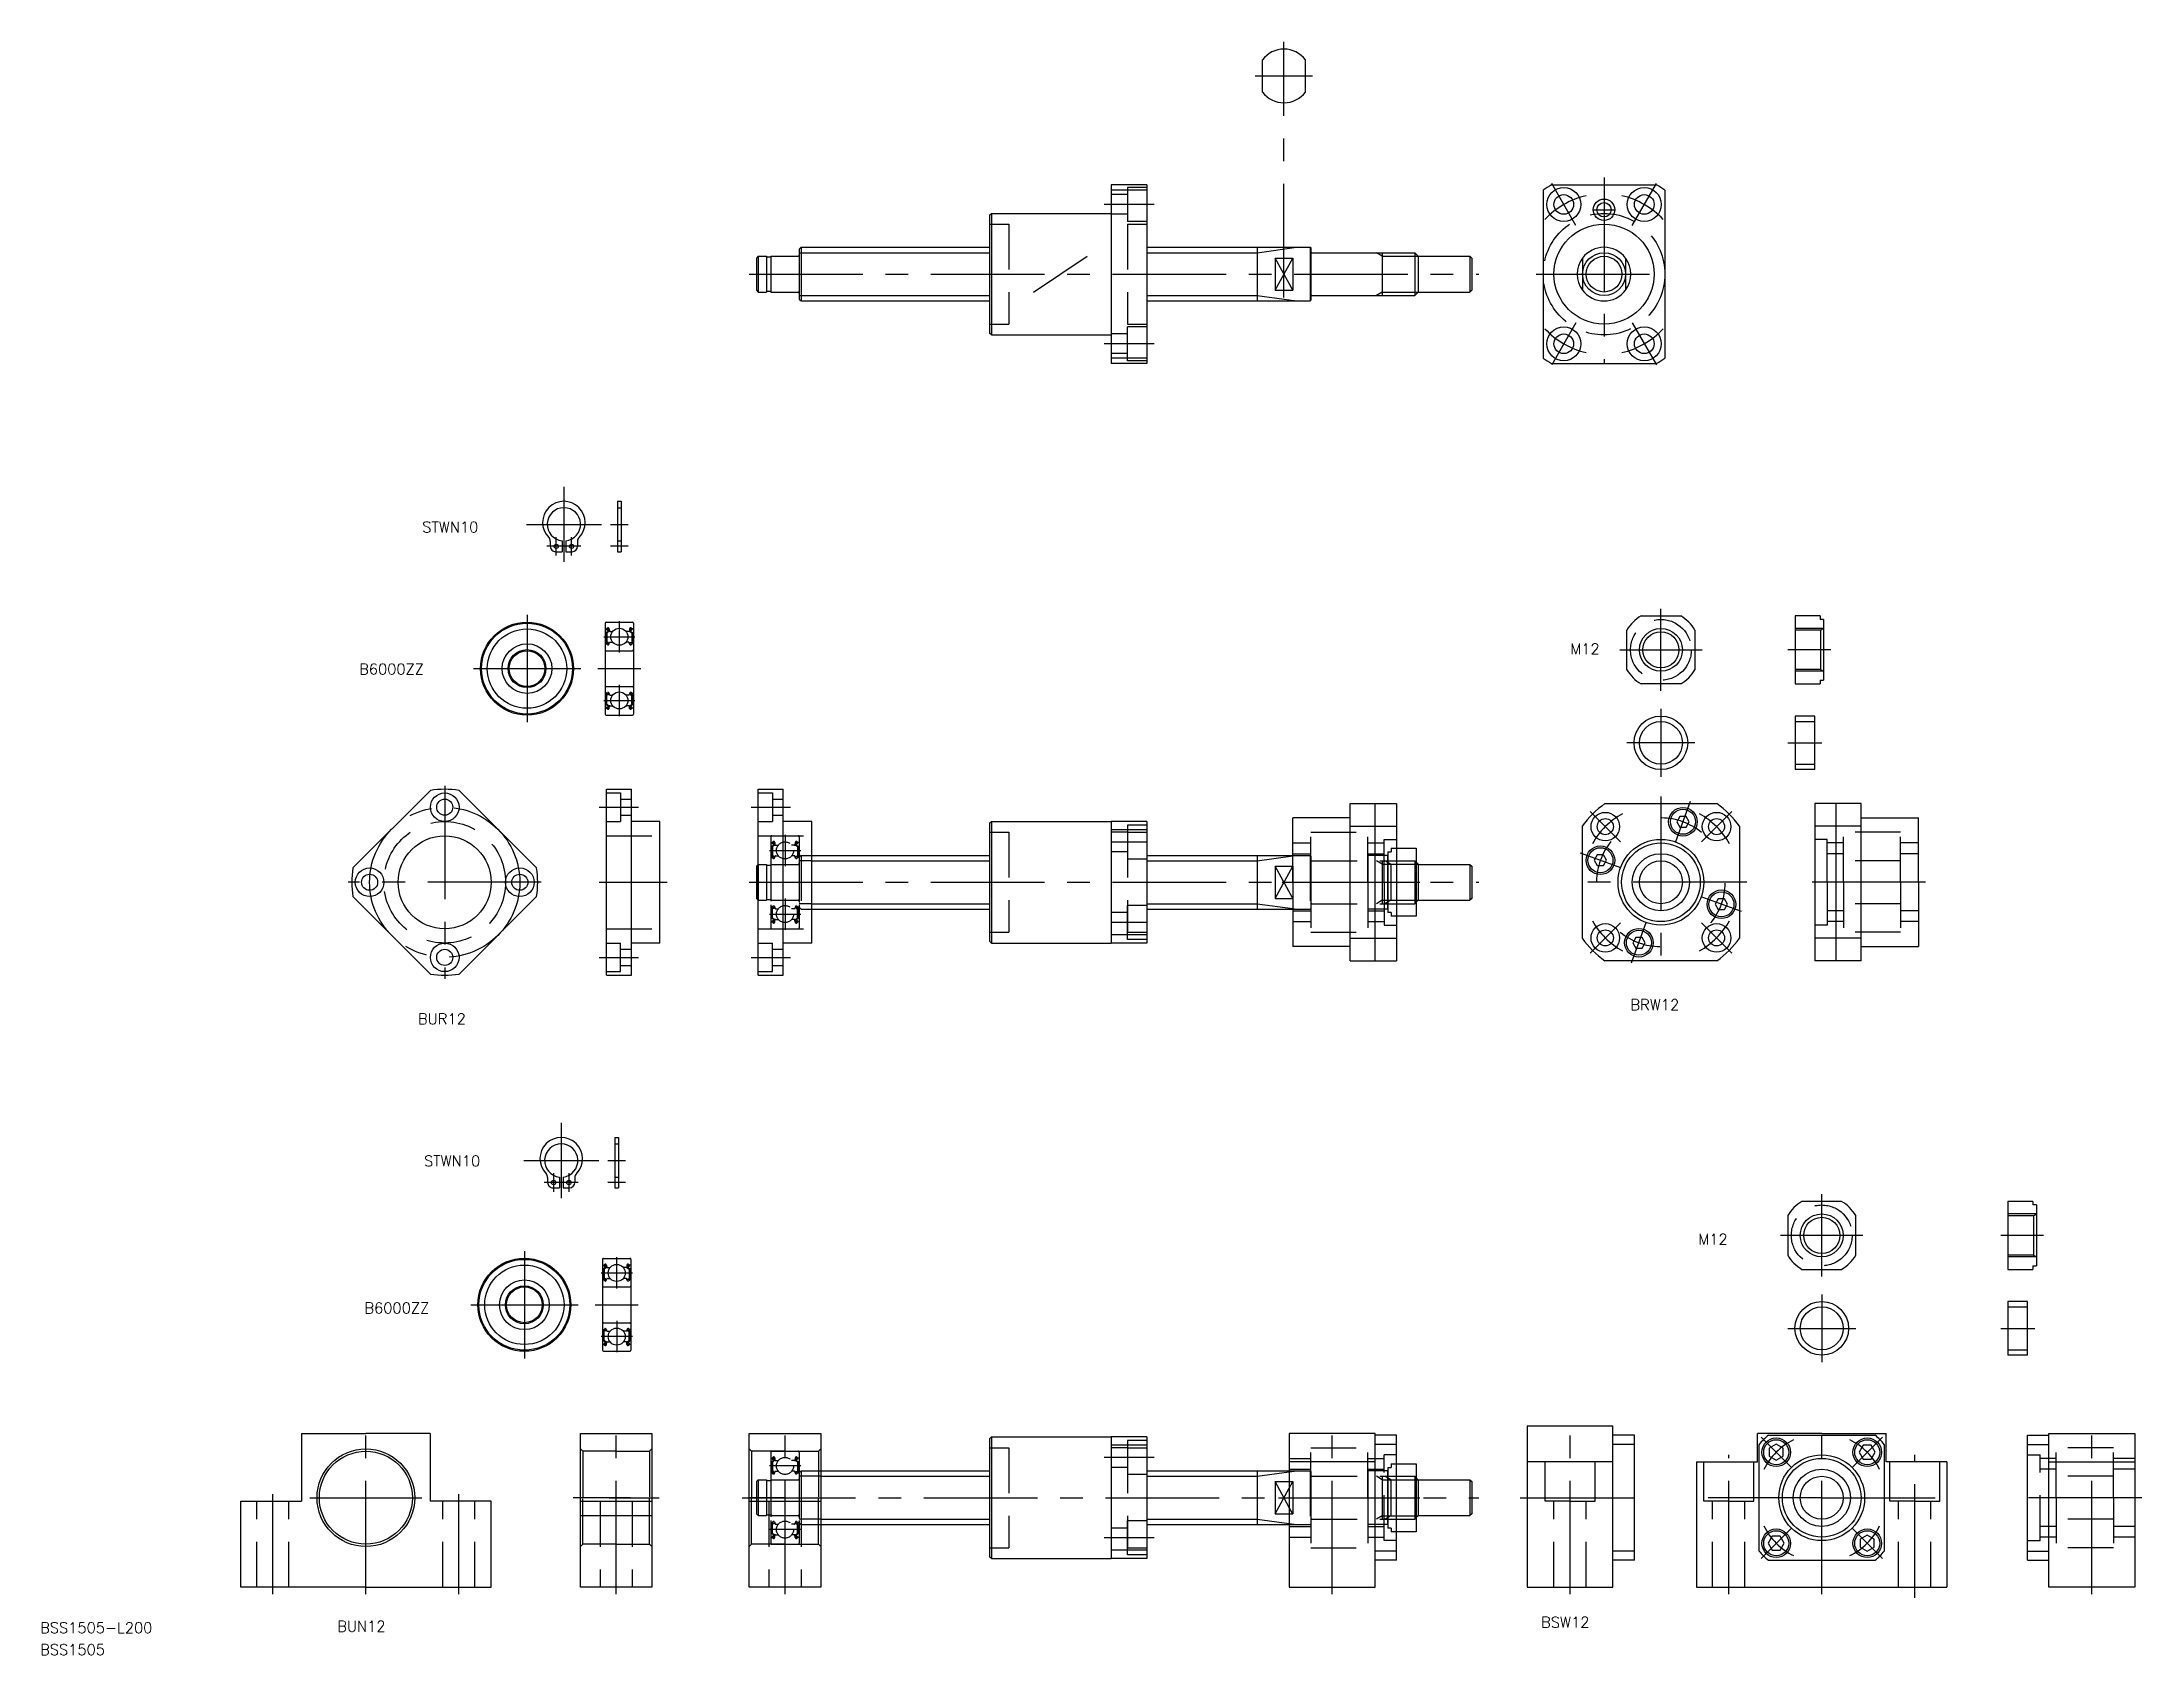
# Model space of a CAD drawing. Extents: x -91 to 497, y -44 to 407.
import ezdxf

# ---------------------------------------------------------------- set-up
doc = ezdxf.new("R2010")
doc.units = 0
doc.linetypes.add('CENTER', pattern=[50.8, 31.75, -6.35, 6.35, -6.35])
doc.linetypes.add('DASHED', pattern=[19.05, 12.7, -6.35])
doc.layers.get('0').update_dxf_attribs({"linetype": 'CONTINUOUS'})
doc.layers.add('CENTER', color=1, linetype='CENTER')
doc.styles.get("Standard").update_dxf_attribs({"font": 'txt.shx', "height": 3, "bigfont": 'bigfont.shx'})

msp = doc.modelspace()

# ---------------------------------------------------------------- texts
at = {"color": 7, "linetype": 'CONTINUOUS'}
for s, p in [('STWN10', (15.77, 269.99)), ('M12', (336.73, 235.91)), ('B6000ZZ', (-1.87, 230.26)), ('BUR12', (14.59, 132.44)), ('BRW12', (353.58, 136.4)), ('STWN10', (16.28, 92.72)), ('M12', (372.52, 70.79)), ('B6000ZZ', (-0.4, 51.57)), ('BSS1505-L200', (-91.06, -37.87)), ('BUN12', (-8.01, -37.46)), ('BSW12', (328.6, -36.32)), ('BSS1505', (-91.06, -43.99))]:
    msp.add_text(s, height=3, dxfattribs=at).set_placement(p)

# ---------------------------------------------------------------- linework, layer by layer
at = {"color": 7, "linetype": 'CONTINUOUS'}
for p, q in [((250.69, 393.16), (250.69, 402.16)), ((262.69, 393.16), (262.69, 402.16)), ((208.38, 367.23), (208.38, 317.23)), ((218.38, 367.23), (208.38, 367.23)), ((218.38, 365.72), (208.38, 365.72)), ((218.38, 367.23), (218.38, 317.23)), ((329.19, 365.72), (329.19, 318.73)), ((331.49, 367.23), (360.88, 367.23)), ((363.19, 365.72), (363.19, 318.73)), ((174.38, 358.73), (174.88, 359.23)), ((174.38, 358.73), (174.38, 325.73)), ((174.88, 359.23), (208.38, 359.23)), ((174.88, 359.23), (174.88, 325.23)), ((109.69, 347.23), (109.19, 346.73)), ((109.19, 346.73), (109.19, 337.73)), ((109.69, 347.23), (109.69, 337.23)), ((109.69, 347.23), (112.04, 347.23)), ((112.04, 347.23), (112.04, 337.23)), ((112.04, 347.03), (113.19, 347.03)), ((113.19, 347.23), (113.19, 337.23)), ((113.19, 347.23), (120.89, 347.23)), ((121.69, 349.73), (121.19, 349.23)), ((121.19, 349.23), (121.19, 335.23)), ((121.69, 349.73), (174.38, 349.73)), ((121.69, 349.73), (121.69, 334.73)), ((134.49, 348.23), (134.49, 348.23)), ((147.79, 348.23), (147.79, 348.23)), ((218.38, 349.73), (263.99, 349.73)), ((249.19, 349.73), (249.19, 334.73)), ((254.19, 346.73), (254.19, 337.73)), ((254.19, 346.73), (259.19, 346.73)), ((259.19, 346.73), (259.19, 337.73)), ((263.99, 349.73), (263.99, 334.73)), ((263.99, 349.73), (264.19, 349.53)), ((264.19, 349.53), (264.19, 334.93)), ((264.49, 348.23), (293.24, 348.23)), ((284.19, 348.23), (284.19, 336.23)), ((294.19, 347.28), (293.24, 348.23)), ((293.24, 348.23), (293.24, 336.23)), ((294.19, 347.28), (294.19, 337.17)), ((294.19, 347.23), (308.69, 347.23)), ((308.69, 347.23), (308.69, 337.23)), ((308.69, 347.23), (309.19, 346.73)), ((309.19, 346.73), (309.19, 337.73)), ((340.19, 346.73), (340.19, 337.73)), ((352.19, 346.73), (352.19, 337.73)), ((109.19, 337.73), (109.69, 337.23)), ((109.69, 337.23), (112.04, 337.23)), ((112.04, 337.43), (113.19, 337.43)), ((113.19, 337.23), (120.89, 337.23)), ((121.19, 335.23), (121.69, 334.73)), ((121.69, 334.73), (174.38, 334.73)), ((218.38, 334.73), (263.99, 334.73)), ((254.19, 337.73), (259.19, 337.73)), ((263.99, 334.73), (264.19, 334.93)), ((264.49, 336.23), (293.24, 336.23)), ((294.19, 337.17), (293.24, 336.23)), ((294.19, 337.23), (308.69, 337.23)), ((309.19, 337.73), (308.69, 337.23)), ((174.88, 325.23), (174.38, 325.73)), ((174.88, 325.23), (208.38, 325.23)), ((218.38, 318.73), (208.38, 318.73)), ((218.38, 317.23), (208.38, 317.23)), ((331.49, 317.23), (360.88, 317.23)), ((70.37, 278.7), (70.37, 264.6)), ((70.37, 278.7), (71.37, 278.7)), ((71.37, 278.7), (71.37, 264.6)), ((51.57, 267.52), (51.57, 266.1)), ((53.07, 264.6), (54.87, 264.6)), ((54.87, 267.63), (54.87, 264.6)), ((54.87, 266.87), (54.87, 266.87)), ((54.87, 266.11), (54.87, 266.11)), ((55.87, 267.63), (55.87, 264.6)), ((55.87, 264.6), (57.67, 264.6)), ((59.17, 267.52), (59.17, 266.1)), ((70.37, 264.6), (71.37, 264.6)), ((356.55, 246.64), (367.64, 246.64)), ((399.59, 246.64), (399.59, 227.64)), ((406.59, 246.64), (399.59, 246.64)), ((406.59, 246.64), (406.59, 245.64)), ((66.87, 244.6), (66.87, 219.2)), ((66.97, 243), (67.33, 243)), ((67.17, 244.9), (74.57, 244.9)), ((67.85, 242.4), (67.2, 242.02)), ((67.2, 242.02), (67.2, 239.2)), ((67.32, 242.98), (67.49, 243.19)), ((67.47, 242.57), (67.33, 242.71)), ((68.05, 242.28), (67.4, 241.91)), ((67.4, 241.91), (67.4, 239.2)), ((67.47, 242.86), (67.64, 243.06)), ((67.62, 242.72), (67.47, 242.86)), ((67.47, 242.57), (67.62, 242.72)), ((67.82, 243), (67.85, 242.4)), ((68.02, 243.02), (68.08, 242.39)), ((68.05, 242.64), (68.05, 242.28)), ((68.17, 242.3), (69.02, 242.3)), ((73.57, 242.3), (72.72, 242.3)), ((73.72, 243.02), (73.67, 242.39)), ((73.69, 242.64), (73.69, 242.28)), ((73.69, 242.28), (74.34, 241.91)), ((73.92, 243), (73.89, 242.4)), ((73.89, 242.4), (74.54, 242.02)), ((74.27, 242.86), (74.1, 243.06)), ((74.13, 242.72), (74.27, 242.86)), ((74.27, 242.57), (74.13, 242.72)), ((74.42, 242.98), (74.25, 243.19)), ((74.27, 242.57), (74.41, 242.71)), ((74.34, 241.91), (74.34, 239.2)), ((74.77, 243), (74.41, 243)), ((74.54, 242.02), (74.54, 239.2)), ((74.87, 244.6), (74.87, 219.2)), ((352.59, 231.6), (352.59, 242.69)), ((371.59, 242.69), (371.59, 231.6)), ((407.59, 245.64), (406.59, 245.64)), ((407.59, 245.64), (407.59, 228.64)), ((66.97, 238.85), (67.32, 238.85)), ((67.17, 236.9), (74.57, 236.9)), ((67.32, 238.85), (67.51, 238.62)), ((67.8, 239.2), (67.4, 239.2)), ((67.4, 239), (67.8, 239)), ((67.67, 238.55), (67.76, 238.55)), ((67.8, 239), (67.8, 239.2)), ((67.95, 238.68), (68.15, 239.23)), ((68.25, 239.3), (69.02, 239.3)), ((73.5, 239.3), (72.72, 239.3)), ((73.79, 238.68), (73.59, 239.23)), ((73.94, 239.2), (74.34, 239.2)), ((73.94, 239), (73.94, 239.2)), ((74.34, 239), (73.94, 239)), ((74.08, 238.55), (73.98, 238.55)), ((74.42, 238.85), (74.23, 238.62)), ((74.77, 238.85), (74.42, 238.85)), ((66.97, 224.95), (67.32, 224.95)), ((67.17, 226.9), (74.57, 226.9)), ((67.2, 221.77), (67.2, 224.6)), ((67.32, 224.95), (67.51, 225.18)), ((67.4, 224.8), (67.8, 224.8)), ((67.4, 221.89), (67.4, 224.6)), ((67.8, 224.6), (67.4, 224.6)), ((67.67, 225.25), (67.76, 225.25)), ((67.8, 224.8), (67.8, 224.6)), ((67.95, 225.12), (68.15, 224.56)), ((68.25, 224.5), (69.02, 224.5)), ((73.5, 224.5), (72.72, 224.5)), ((73.79, 225.12), (73.59, 224.56)), ((74.34, 224.8), (73.94, 224.8)), ((73.94, 224.8), (73.94, 224.6)), ((73.94, 224.6), (74.34, 224.6)), ((74.08, 225.25), (73.98, 225.25)), ((74.42, 224.95), (74.23, 225.18)), ((74.34, 221.89), (74.34, 224.6)), ((74.77, 224.95), (74.42, 224.95)), ((74.54, 221.77), (74.54, 224.6)), ((367.64, 227.64), (356.55, 227.64)), ((362.09, 227.64), (362.09, 227.64)), ((364.87, 227.64), (364.87, 227.64)), ((399.59, 227.64), (406.59, 227.64)), ((406.59, 228.64), (406.59, 227.64)), ((406.59, 228.64), (407.59, 228.64)), ((66.97, 220.8), (67.33, 220.8)), ((67.17, 218.9), (74.57, 218.9)), ((67.85, 221.4), (67.2, 221.77)), ((67.32, 220.81), (67.49, 220.61)), ((67.47, 221.22), (67.33, 221.08)), ((68.05, 221.51), (67.4, 221.89)), ((67.47, 221.22), (67.62, 221.08)), ((67.62, 221.08), (67.47, 220.94)), ((67.47, 220.94), (67.64, 220.74)), ((67.82, 220.8), (67.85, 221.4)), ((68.02, 220.77), (68.08, 221.41)), ((68.05, 221.15), (68.05, 221.51)), ((68.17, 221.5), (69.02, 221.5)), ((73.57, 221.5), (72.72, 221.5)), ((73.72, 220.77), (73.67, 221.41)), ((73.69, 221.51), (74.34, 221.89)), ((73.69, 221.15), (73.69, 221.51)), ((73.89, 221.4), (74.54, 221.77)), ((73.92, 220.8), (73.89, 221.4)), ((74.27, 220.94), (74.1, 220.74)), ((74.27, 221.22), (74.13, 221.08)), ((74.13, 221.08), (74.27, 220.94)), ((74.42, 220.81), (74.25, 220.61)), ((74.27, 221.22), (74.41, 221.08)), ((74.77, 220.8), (74.41, 220.8)), ((399.59, 218.64), (399.59, 203.64)), ((405.09, 218.64), (399.59, 218.64)), ((405.09, 203.64), (405.09, 218.64)), ((405.09, 203.64), (399.59, 203.64)), ((18.04, 197.83), (-3.64, 176.15)), ((26.06, 197.83), (47.74, 176.15)), ((67.24, 146.14), (67.24, 198.14)), ((67.24, 198.14), (74.24, 198.14)), ((74.24, 146.14), (74.24, 198.14)), ((109.69, 146.14), (109.69, 198.14)), ((109.69, 198.14), (116.69, 198.14)), ((116.69, 146.14), (116.69, 198.14)), ((275.19, 150.14), (275.19, 194.14)), ((275.19, 194.14), (288.19, 194.14)), ((282.19, 150.14), (282.19, 194.14)), ((288.19, 194.14), (288.19, 150.14)), ((346.44, 194.14), (377.75, 194.14)), ((405.09, 194.14), (405.09, 150.14)), ((418.09, 194.14), (405.09, 194.14)), ((411.09, 150.14), (411.09, 194.14)), ((418.09, 150.14), (418.09, 194.14)), ((82.24, 189.14), (74.24, 189.14)), ((82.24, 155.14), (82.24, 189.14)), ((124.69, 189.14), (116.69, 189.14)), ((124.69, 155.14), (124.69, 189.14)), ((174.38, 188.64), (174.88, 189.14)), ((174.38, 188.64), (174.38, 155.64)), ((174.88, 189.14), (208.38, 189.14)), ((174.88, 189.14), (174.88, 155.14)), ((208.38, 189.14), (208.38, 155.14)), ((218.38, 189.14), (208.38, 189.14)), ((218.38, 189.14), (218.38, 155.14)), ((275.19, 190.14), (259.19, 190.14)), ((259.19, 172.14), (259.19, 190.14)), ((418.09, 190.14), (434.09, 190.14)), ((434.09, 172.14), (434.09, 190.14)), ((218.38, 186.84), (208.38, 186.84)), ((275.19, 187.79), (288.19, 187.79)), ((340.09, 187.79), (340.09, 156.49)), ((384.09, 187.79), (384.09, 156.49)), ((418.09, 187.79), (405.09, 187.79)), ((109.69, 177.14), (109.19, 176.64)), ((109.19, 176.64), (109.19, 167.64)), ((109.69, 177.14), (109.69, 167.14)), ((124.69, 179.64), (174.38, 179.64)), ((134.49, 178.14), (134.49, 178.14)), ((147.79, 178.14), (147.79, 178.14)), ((218.38, 179.64), (259.19, 179.64)), ((249.19, 179.64), (249.19, 164.64)), ((254.19, 176.64), (254.19, 167.64)), ((254.19, 176.64), (259.19, 176.64)), ((259.19, 176.64), (259.19, 167.64)), ((280.19, 179.64), (280.19, 164.64)), ((285.69, 179.64), (280.19, 179.64)), ((285.69, 180.64), (285.69, 163.64)), ((285.69, 180.64), (286.69, 180.64)), ((285.69, 164.64), (285.69, 179.64)), ((286.69, 181.64), (293.69, 181.64)), ((286.69, 181.64), (286.69, 180.64)), ((293.69, 181.64), (293.69, 162.64)), ((293.69, 178.14), (293.69, 166.14)), ((294.19, 177.19), (293.69, 177.69)), ((294.19, 177.19), (294.19, 167.09)), ((294.19, 177.14), (308.69, 177.14)), ((308.69, 177.14), (308.69, 167.14)), ((308.69, 177.14), (309.19, 176.64)), ((309.19, 176.64), (309.19, 167.64)), ((259.19, 172.14), (259.19, 154.14)), ((434.09, 172.14), (434.09, 154.14)), ((-3.64, 168.13), (18.04, 146.45)), ((47.74, 168.13), (26.06, 146.45)), ((109.19, 167.64), (109.69, 167.14)), ((124.69, 164.64), (174.38, 164.64)), ((218.38, 164.64), (259.19, 164.64)), ((254.19, 167.64), (259.19, 167.64)), ((285.69, 164.64), (280.19, 164.64)), ((294.19, 167.09), (293.69, 166.59)), ((294.19, 167.14), (308.69, 167.14)), ((309.19, 167.64), (308.69, 167.14)), ((286.69, 163.64), (285.69, 163.64)), ((286.69, 163.64), (286.69, 162.64)), ((293.69, 162.64), (286.69, 162.64)), ((82.24, 155.14), (74.24, 155.14)), ((124.69, 155.14), (116.69, 155.14)), ((174.88, 155.14), (174.38, 155.64)), ((174.88, 155.14), (208.38, 155.14)), ((218.38, 157.44), (208.38, 157.44)), ((218.38, 155.14), (208.38, 155.14)), ((275.19, 154.14), (259.19, 154.14)), ((275.19, 156.49), (288.19, 156.49)), ((418.09, 156.49), (405.09, 156.49)), ((418.09, 154.14), (434.09, 154.14)), ((275.19, 150.14), (288.19, 150.14)), ((377.75, 150.14), (346.44, 150.14)), ((418.09, 150.14), (405.09, 150.14)), ((67.24, 146.14), (74.24, 146.14)), ((109.69, 146.14), (116.69, 146.14)), ((69.63, 100.77), (69.63, 86.67)), ((69.63, 100.77), (70.63, 100.77)), ((70.63, 100.77), (70.63, 86.67)), ((50.83, 89.58), (50.83, 88.17)), ((54.13, 89.69), (54.13, 86.67)), ((54.13, 88.94), (54.13, 88.94)), ((54.13, 88.18), (54.13, 88.18)), ((55.13, 89.69), (55.13, 86.67)), ((58.43, 89.58), (58.43, 88.17)), ((52.33, 86.67), (54.13, 86.67)), ((55.13, 86.67), (56.93, 86.67)), ((69.63, 86.67), (70.63, 86.67)), ((412.59, 82.88), (401.5, 82.88)), ((466.09, 82.88), (459.09, 82.88)), ((459.09, 82.88), (459.09, 63.88)), ((466.09, 82.88), (466.09, 81.88)), ((397.55, 78.93), (397.55, 67.84)), ((416.55, 67.84), (416.55, 78.93)), ((467.09, 81.88), (466.09, 81.88)), ((467.09, 81.88), (467.09, 64.88)), ((66.13, 66.66), (66.13, 41.26)), ((66.23, 65.06), (66.59, 65.06)), ((66.43, 66.96), (73.83, 66.96)), ((66.58, 65.05), (66.75, 65.25)), ((66.74, 64.64), (66.59, 64.78)), ((66.74, 64.92), (66.91, 65.12)), ((66.88, 64.78), (66.74, 64.92)), ((66.74, 64.64), (66.88, 64.78)), ((67.08, 65.07), (67.11, 64.46)), ((67.28, 65.09), (67.34, 64.46)), ((67.31, 64.71), (67.31, 64.35)), ((72.99, 65.09), (72.93, 64.46)), ((72.95, 64.71), (72.95, 64.35)), ((73.19, 65.07), (73.15, 64.46)), ((73.53, 64.92), (73.36, 65.12)), ((73.39, 64.78), (73.53, 64.92)), ((73.53, 64.64), (73.39, 64.78)), ((73.69, 65.05), (73.51, 65.25)), ((73.53, 64.64), (73.67, 64.78)), ((74.03, 65.06), (73.67, 65.06)), ((74.13, 66.66), (74.13, 41.26)), ((466.09, 64.88), (466.09, 63.88)), ((466.09, 64.88), (467.09, 64.88)), ((66.23, 60.91), (66.58, 60.91)), ((66.43, 58.96), (73.83, 58.96)), ((67.11, 64.46), (66.46, 64.09)), ((66.46, 64.09), (66.46, 61.26)), ((66.58, 60.91), (66.78, 60.69)), ((67.31, 64.35), (66.66, 63.97)), ((66.66, 63.97), (66.66, 61.26)), ((67.06, 61.26), (66.66, 61.26)), ((66.66, 61.06), (67.06, 61.06)), ((66.93, 60.61), (67.02, 60.61)), ((67.06, 61.06), (67.06, 61.26)), ((67.21, 60.75), (67.41, 61.3)), ((67.44, 64.36), (68.28, 64.36)), ((67.51, 61.36), (68.28, 61.36)), ((72.83, 64.36), (71.98, 64.36)), ((72.76, 61.36), (71.98, 61.36)), ((73.05, 60.75), (72.85, 61.3)), ((72.95, 64.35), (73.6, 63.97)), ((73.15, 64.46), (73.8, 64.09)), ((73.2, 61.06), (73.2, 61.26)), ((73.2, 61.26), (73.6, 61.26)), ((73.6, 61.06), (73.2, 61.06)), ((73.34, 60.61), (73.24, 60.61)), ((73.68, 60.91), (73.49, 60.69)), ((73.6, 63.97), (73.6, 61.26)), ((74.03, 60.91), (73.68, 60.91)), ((73.8, 64.09), (73.8, 61.26)), ((401.5, 63.88), (412.59, 63.88)), ((404.28, 63.88), (404.28, 63.88)), ((407.05, 63.88), (407.05, 63.88)), ((459.09, 63.88), (466.09, 63.88)), ((464.59, 54.88), (459.09, 54.88)), ((459.09, 54.88), (459.09, 39.88)), ((464.59, 39.88), (464.59, 54.88)), ((66.23, 47.01), (66.58, 47.01)), ((66.43, 48.96), (73.83, 48.96)), ((66.58, 47.01), (66.78, 47.24)), ((66.93, 47.31), (67.02, 47.31)), ((67.21, 47.18), (67.41, 46.63)), ((73.05, 47.18), (72.85, 46.63)), ((73.34, 47.31), (73.24, 47.31)), ((73.68, 47.01), (73.49, 47.24)), ((74.03, 47.01), (73.68, 47.01)), ((66.23, 42.86), (66.59, 42.86)), ((66.46, 43.84), (66.46, 46.66)), ((67.11, 43.46), (66.46, 43.84)), ((66.58, 42.88), (66.75, 42.67)), ((66.74, 43.29), (66.59, 43.15)), ((66.66, 46.86), (67.06, 46.86)), ((67.06, 46.66), (66.66, 46.66)), ((66.66, 43.95), (66.66, 46.66)), ((67.31, 43.58), (66.66, 43.95)), ((66.74, 43.29), (66.88, 43.15)), ((66.88, 43.15), (66.74, 43.01)), ((66.74, 43.01), (66.91, 42.8)), ((67.06, 46.86), (67.06, 46.66)), ((67.08, 42.86), (67.11, 43.46)), ((67.28, 42.84), (67.34, 43.47)), ((67.31, 43.22), (67.31, 43.58)), ((67.44, 43.56), (68.28, 43.56)), ((67.51, 46.56), (68.28, 46.56)), ((72.76, 46.56), (71.98, 46.56)), ((72.83, 43.56), (71.98, 43.56)), ((72.99, 42.84), (72.93, 43.47)), ((72.95, 43.58), (73.6, 43.95)), ((72.95, 43.22), (72.95, 43.58)), ((73.15, 43.46), (73.8, 43.84)), ((73.19, 42.86), (73.15, 43.46)), ((73.2, 46.86), (73.2, 46.66)), ((73.6, 46.86), (73.2, 46.86)), ((73.2, 46.66), (73.6, 46.66)), ((73.53, 43.01), (73.36, 42.8)), ((73.53, 43.29), (73.39, 43.15)), ((73.39, 43.15), (73.53, 43.01)), ((73.69, 42.88), (73.51, 42.67)), ((73.53, 43.29), (73.67, 43.15)), ((73.6, 43.95), (73.6, 46.66)), ((74.03, 42.86), (73.67, 42.86)), ((73.8, 43.84), (73.8, 46.66)), ((66.43, 40.96), (73.83, 40.96)), ((464.59, 39.88), (459.09, 39.88)), ((-18, 18), (-18, -1)), ((-18, 18), (0, 18)), ((18, 18), (0, 18)), ((18, 18), (18, -1)), ((60, -25), (60, 18)), ((60, 18), (80, 18)), ((80, 18), (80, -25)), ((107.19, -25), (107.19, 18)), ((107.19, 18), (127.19, 18)), ((127.19, 18), (127.19, -25)), ((282.19, 18), (258.19, 18)), ((258.19, 18), (258.19, -25)), ((282.19, -15.05), (282.19, 18)), ((324.69, 20), (324.69, -25)), ((348.69, 20), (324.69, 20)), ((348.69, 19.05), (348.69, 20)), ((348.69, -15.05), (348.69, 19.05)), ((407.05, 18), (389.05, 18)), ((389.05, 10), (389.05, 18)), ((407.05, 18), (425.05, 18)), ((425.05, 10), (425.05, 18)), ((470.59, 18), (494.59, 18)), ((470.59, -15.05), (470.59, 18)), ((494.59, 18), (494.59, -25)), ((174.38, 16.5), (174.88, 17)), ((174.38, 16.5), (174.38, -16.5)), ((174.88, 17), (208.38, 17)), ((174.88, 17), (174.88, -17)), ((208.38, 17), (208.38, -17)), ((218.38, 17), (208.38, 17)), ((218.38, 14.7), (208.38, 14.7)), ((218.38, 17), (218.38, -17)), ((288.19, 17.5), (282.19, 17.5)), ((288.19, 14.92), (282.19, 14.92)), ((288.19, -17.5), (288.19, 17.5)), ((354.69, 17.5), (348.69, 17.5)), ((354.69, 14.92), (348.69, 14.92)), ((354.69, -17.5), (354.69, 17.5)), ((389.55, -14.92), (389.55, 14.92)), ((392.12, 17.5), (421.97, 17.5)), ((394.32, 14.98), (392.37, 13.85)), ((392.37, 13.85), (392.37, 11.6)), ((396.27, 13.85), (394.32, 14.98)), ((396.27, 11.6), (396.27, 13.85)), ((418.65, 14.68), (417.53, 12.73)), ((417.53, 12.73), (418.65, 10.78)), ((420.9, 14.68), (418.65, 14.68)), ((422.03, 12.73), (420.9, 14.68)), ((420.9, 10.78), (422.03, 12.73)), ((424.55, 14.92), (424.55, -14.92)), ((464.59, -17.5), (464.59, 17.5)), ((464.59, 17.5), (470.59, 17.5)), ((464.59, 14.92), (470.59, 14.92)), ((127.19, 7.5), (174.38, 7.5)), ((134.49, 6), (134.49, 6)), ((147.79, 6), (147.79, 6)), ((218.38, 7.5), (258.19, 7.5)), ((249.19, 7.5), (249.19, -7.5)), ((282.19, 10), (258.19, 10)), ((280.19, 7.5), (280.19, -7.5)), ((285.69, 7.5), (280.19, 7.5)), ((285.69, 8.5), (285.69, -8.5)), ((285.69, 8.5), (286.69, 8.5)), ((285.69, -7.5), (285.69, 7.5)), ((286.69, 9.5), (293.69, 9.5)), ((286.69, 9.5), (286.69, 8.5)), ((293.69, 9.5), (293.69, -9.5)), ((348.69, 10), (324.69, 10)), ((372.05, 10), (372.05, -25)), ((372.05, 10), (389.05, 10)), ((392.37, 11.6), (394.32, 10.48)), ((394.32, 10.48), (396.27, 11.6)), ((418.65, 10.78), (420.9, 10.78)), ((442.05, 10), (425.05, 10)), ((442.05, 10), (442.05, -25)), ((470.59, 10), (494.59, 10)), ((254.19, 4.5), (254.19, -4.5)), ((254.19, 4.5), (258.19, 4.5)), ((294.19, 5.05), (293.69, 5.55)), ((294.19, 5.05), (294.19, -5.05)), ((294.19, 5), (308.69, 5)), ((308.69, 5), (308.69, -5)), ((308.69, 5), (309.19, 4.5)), ((309.19, 4.5), (309.19, -4.5)), ((-35, -25), (-35, -1)), ((35, -25), (35, -1)), ((60, -1), (80, -1)), ((60, -5), (80, -5)), ((107.19, -1), (127.19, -1)), ((254.19, -4.5), (258.19, -4.5)), ((294.19, -5.05), (293.69, -5.55)), ((294.19, -5), (308.69, -5)), ((309.19, -4.5), (308.69, -5)), ((127.19, -7.5), (174.38, -7.5)), ((218.38, -7.5), (258.19, -7.5)), ((285.69, -7.5), (280.19, -7.5)), ((286.69, -8.5), (285.69, -8.5)), ((286.69, -8.5), (286.69, -9.5)), ((293.69, -9.5), (286.69, -9.5)), ((393.2, -10.78), (392.07, -12.73)), ((395.45, -10.78), (393.2, -10.78)), ((396.57, -12.73), (395.45, -10.78)), ((419.78, -10.48), (417.83, -11.6)), ((417.83, -11.6), (417.83, -13.85)), ((421.72, -11.6), (419.78, -10.48)), ((421.72, -13.85), (421.72, -11.6)), ((174.88, -17), (174.38, -16.5)), ((174.88, -17), (208.38, -17)), ((218.38, -14.7), (208.38, -14.7)), ((218.38, -17), (208.38, -17)), ((288.19, -14.92), (282.19, -14.92)), ((282.19, -25), (282.19, -15.05)), ((288.19, -17.5), (282.19, -17.5)), ((354.69, -14.92), (348.69, -14.92)), ((348.69, -25), (348.69, -15.05)), ((354.69, -17.5), (348.69, -17.5)), ((392.07, -12.73), (393.2, -14.68)), ((392.12, -17.5), (421.97, -17.5)), ((393.2, -14.68), (395.45, -14.68)), ((395.45, -14.68), (396.57, -12.73)), ((417.83, -13.85), (419.78, -14.98)), ((419.78, -14.98), (421.72, -13.85)), ((464.59, -14.92), (470.59, -14.92)), ((464.59, -17.5), (470.59, -17.5)), ((470.59, -25), (470.59, -15.05)), ((0, -25), (-35, -25)), ((0, -25), (35, -25)), ((80, -25), (60, -25)), ((127.19, -25), (107.19, -25)), ((258.19, -25), (282.19, -25)), ((324.69, -25), (348.69, -25)), ((372.05, -25), (442.05, -25)), ((494.59, -25), (470.59, -25))]:
    msp.add_line(p, q, dxfattribs=at)
at = {"color": 3, "linetype": 'DASHED'}
for p, q in [((212.98, 364.46), (208.38, 364.46)), ((218.38, 366.46), (212.98, 366.46)), ((212.98, 366.46), (212.98, 356.96)), ((212.98, 358.96), (208.38, 358.96)), ((174.38, 356.23), (179.78, 356.23)), ((179.78, 356.23), (179.78, 328.23)), ((218.38, 356.96), (212.98, 356.96)), ((212.98, 356.23), (212.98, 328.23)), ((212.98, 356.23), (218.38, 356.23)), ((174.38, 328.23), (179.78, 328.23)), ((212.98, 325.49), (208.38, 325.49)), ((212.98, 328.23), (218.38, 328.23)), ((218.38, 327.49), (212.98, 327.49)), ((212.98, 317.99), (212.98, 327.49)), ((212.98, 319.99), (208.38, 319.99)), ((218.38, 317.99), (212.98, 317.99)), ((70.37, 276.9), (71.37, 276.9)), ((70.37, 267.6), (71.37, 267.6)), ((407.59, 243.14), (399.59, 243.14)), ((406.73, 242.64), (399.59, 242.64)), ((406.73, 242.64), (407.59, 243.14)), ((406.73, 242.64), (406.73, 231.64)), ((406.73, 231.64), (399.59, 231.64)), ((407.59, 231.14), (399.59, 231.14)), ((406.73, 231.64), (407.59, 231.14)), ((399.59, 217.14), (405.09, 217.14)), ((399.59, 205.14), (405.09, 205.14)), ((67.24, 197.14), (71.24, 197.14)), ((71.24, 197.14), (71.24, 189.14)), ((71.24, 195.39), (74.24, 195.39)), ((109.69, 197.14), (113.69, 197.14)), ((113.69, 197.14), (113.69, 189.14)), ((113.69, 195.39), (116.69, 195.39)), ((67.24, 189.14), (71.24, 189.14)), ((71.24, 190.89), (74.24, 190.89)), ((109.69, 189.14), (113.69, 189.14)), ((113.69, 190.89), (116.69, 190.89)), ((212.98, 188.14), (212.98, 178.64)), ((218.38, 188.14), (212.98, 188.14)), ((67.24, 185.14), (82.24, 185.14)), ((109.69, 185.14), (124.69, 185.14)), ((113.19, 184.84), (113.19, 159.44)), ((113.29, 183.24), (113.65, 183.24)), ((113.49, 185.14), (120.89, 185.14)), ((114.17, 182.64), (113.52, 182.27)), ((113.52, 182.27), (113.52, 179.44)), ((113.64, 183.23), (113.81, 183.43)), ((113.79, 182.82), (113.65, 182.96)), ((114.37, 182.53), (113.72, 182.15)), ((113.72, 182.15), (113.72, 179.44)), ((113.79, 183.1), (113.96, 183.3)), ((113.93, 182.96), (113.79, 183.1)), ((113.79, 182.82), (113.93, 182.96)), ((114.14, 183.24), (114.17, 182.64)), ((114.34, 183.27), (114.39, 182.63)), ((114.37, 182.89), (114.37, 182.53)), ((114.49, 182.54), (115.34, 182.54)), ((119.88, 182.54), (119.04, 182.54)), ((120.04, 183.27), (119.98, 182.63)), ((120.01, 182.89), (120.01, 182.53)), ((120.01, 182.53), (120.66, 182.15)), ((120.24, 183.24), (120.21, 182.64)), ((120.21, 182.64), (120.86, 182.27)), ((120.59, 183.1), (120.42, 183.3)), ((120.44, 182.96), (120.59, 183.1)), ((120.59, 182.82), (120.44, 182.96)), ((120.74, 183.23), (120.57, 183.43)), ((120.59, 182.82), (120.73, 182.96)), ((120.66, 182.15), (120.66, 179.44)), ((121.09, 183.24), (120.73, 183.24)), ((120.86, 182.27), (120.86, 179.44)), ((121.19, 184.84), (121.19, 159.44)), ((174.38, 186.14), (179.78, 186.14)), ((179.78, 186.14), (179.78, 158.14)), ((212.98, 186.14), (208.38, 186.14)), ((212.98, 186.14), (212.98, 158.14)), ((212.98, 186.14), (218.38, 186.14)), ((259.19, 183.14), (264.19, 183.14)), ((264.19, 186.14), (280.19, 186.14)), ((264.19, 172.14), (264.19, 186.14)), ((280.19, 172.14), (280.19, 186.14)), ((280.19, 183.14), (284.69, 183.14)), ((284.69, 172.14), (284.69, 184.14)), ((284.69, 184.14), (288.19, 184.14)), ((408.59, 184.14), (405.09, 184.14)), ((408.59, 172.14), (408.59, 184.14)), ((413.09, 183.14), (408.59, 183.14)), ((429.09, 186.14), (413.09, 186.14)), ((413.09, 172.14), (413.09, 186.14)), ((429.09, 172.14), (429.09, 186.14)), ((434.09, 183.14), (429.09, 183.14)), ((109.69, 177.14), (112.04, 177.14)), ((112.04, 177.14), (112.04, 167.14)), ((112.04, 176.94), (113.19, 176.94)), ((113.19, 177.14), (113.19, 167.14)), ((113.19, 177.14), (120.89, 177.14)), ((113.29, 179.09), (113.64, 179.09)), ((113.49, 177.14), (120.89, 177.14)), ((113.64, 179.09), (113.83, 178.86)), ((114.12, 179.44), (113.72, 179.44)), ((113.72, 179.24), (114.12, 179.24)), ((113.98, 178.79), (114.08, 178.79)), ((114.12, 179.24), (114.12, 179.44)), ((114.27, 178.92), (114.47, 179.48)), ((114.56, 179.54), (115.34, 179.54)), ((119.81, 179.54), (119.04, 179.54)), ((120.11, 178.92), (119.91, 179.48)), ((120.26, 179.44), (120.66, 179.44)), ((120.26, 179.24), (120.26, 179.44)), ((120.66, 179.24), (120.26, 179.24)), ((120.39, 178.79), (120.3, 178.79)), ((120.74, 179.09), (120.55, 178.86)), ((121.09, 179.09), (120.74, 179.09)), ((121.69, 179.64), (121.19, 179.14)), ((121.19, 179.14), (121.19, 165.14)), ((124.69, 178.14), (121.19, 178.14)), ((121.69, 179.64), (124.69, 179.64)), ((121.69, 179.64), (121.69, 164.64)), ((212.98, 180.64), (208.38, 180.64)), ((218.38, 178.64), (212.98, 178.64)), ((259.19, 180.14), (264.19, 180.14)), ((259.19, 179.64), (263.99, 179.64)), ((259.19, 179.5), (260.19, 179.64)), ((259.19, 176.64), (259.19, 167.64)), ((263.99, 179.64), (263.99, 164.64)), ((263.99, 179.64), (264.19, 179.44)), ((264.19, 179.44), (264.19, 164.84)), ((264.19, 179.44), (264.19, 164.84)), ((264.49, 178.14), (293.24, 178.14)), ((280.19, 180.14), (284.69, 180.14)), ((284.19, 177.19), (282.55, 178.14)), ((284.19, 178.14), (284.19, 166.14)), ((284.19, 177.19), (293.69, 177.19)), ((286.55, 177.19), (284.91, 178.14)), ((286.55, 177.19), (286.55, 167.09)), ((293.69, 177.69), (293.24, 178.14)), ((293.24, 178.14), (293.24, 166.14)), ((413.09, 180.14), (408.59, 180.14)), ((429.09, 178.14), (413.09, 178.14)), ((434.09, 180.14), (429.09, 180.14)), ((264.19, 172.14), (264.19, 158.14)), ((280.19, 172.14), (280.19, 158.14)), ((284.69, 172.14), (284.69, 160.14)), ((408.59, 172.14), (408.59, 160.14)), ((413.09, 172.14), (413.09, 158.14)), ((429.09, 172.14), (429.09, 158.14)), ((109.69, 167.14), (112.04, 167.14)), ((112.04, 167.34), (113.19, 167.34)), ((113.19, 167.14), (120.89, 167.14)), ((113.29, 165.19), (113.64, 165.19)), ((113.49, 167.14), (120.89, 167.14)), ((113.52, 162.02), (113.52, 164.84)), ((113.64, 165.19), (113.83, 165.42)), ((113.72, 165.04), (114.12, 165.04)), ((113.72, 162.13), (113.72, 164.84)), ((114.12, 164.84), (113.72, 164.84)), ((113.98, 165.49), (114.08, 165.49)), ((114.12, 165.04), (114.12, 164.84)), ((114.27, 165.36), (114.47, 164.81)), ((114.56, 164.74), (115.34, 164.74)), ((119.81, 164.74), (119.04, 164.74)), ((120.11, 165.36), (119.91, 164.81)), ((120.66, 165.04), (120.26, 165.04)), ((120.26, 165.04), (120.26, 164.84)), ((120.26, 164.84), (120.66, 164.84)), ((120.39, 165.49), (120.3, 165.49)), ((120.74, 165.19), (120.55, 165.42)), ((120.66, 162.13), (120.66, 164.84)), ((121.09, 165.19), (120.74, 165.19)), ((120.86, 162.02), (120.86, 164.84)), ((124.69, 166.14), (121.19, 166.14)), ((121.19, 165.14), (121.69, 164.64)), ((121.69, 164.64), (124.69, 164.64)), ((218.38, 165.64), (212.98, 165.64)), ((212.98, 156.14), (212.98, 165.64)), ((259.19, 164.78), (260.19, 164.64)), ((259.19, 164.64), (263.99, 164.64)), ((263.99, 164.64), (264.19, 164.84)), ((264.49, 166.14), (293.24, 166.14)), ((284.19, 167.09), (282.55, 166.14)), ((284.19, 167.09), (293.69, 167.09)), ((286.55, 167.09), (284.91, 166.14)), ((293.69, 166.59), (293.24, 166.14)), ((429.09, 166.14), (413.09, 166.14)), ((67.24, 159.14), (82.24, 159.14)), ((109.69, 159.14), (124.69, 159.14)), ((113.29, 161.04), (113.65, 161.04)), ((113.49, 159.14), (120.89, 159.14)), ((114.17, 161.64), (113.52, 162.02)), ((113.64, 161.06), (113.81, 160.85)), ((113.79, 161.47), (113.65, 161.32)), ((114.37, 161.76), (113.72, 162.13)), ((113.79, 161.47), (113.93, 161.32)), ((113.93, 161.32), (113.79, 161.18)), ((113.79, 161.18), (113.96, 160.98)), ((114.14, 161.04), (114.17, 161.64)), ((114.34, 161.02), (114.39, 161.65)), ((114.37, 161.4), (114.37, 161.76)), ((114.49, 161.74), (115.34, 161.74)), ((119.88, 161.74), (119.04, 161.74)), ((120.04, 161.02), (119.98, 161.65)), ((120.01, 161.76), (120.66, 162.13)), ((120.01, 161.4), (120.01, 161.76)), ((120.21, 161.64), (120.86, 162.02)), ((120.24, 161.04), (120.21, 161.64)), ((120.59, 161.18), (120.42, 160.98)), ((120.59, 161.47), (120.44, 161.32)), ((120.44, 161.32), (120.59, 161.18)), ((120.74, 161.06), (120.57, 160.85)), ((120.59, 161.47), (120.73, 161.32)), ((121.09, 161.04), (120.73, 161.04)), ((212.98, 163.64), (208.38, 163.64)), ((259.19, 164.14), (264.19, 164.14)), ((259.19, 161.14), (264.19, 161.14)), ((280.19, 164.14), (284.69, 164.14)), ((280.19, 161.14), (284.69, 161.14)), ((284.69, 160.14), (288.19, 160.14)), ((408.59, 160.14), (405.09, 160.14)), ((413.09, 164.14), (408.59, 164.14)), ((413.09, 161.14), (408.59, 161.14)), ((434.09, 164.14), (429.09, 164.14)), ((434.09, 161.14), (429.09, 161.14)), ((67.24, 155.14), (71.24, 155.14)), ((71.24, 147.14), (71.24, 155.14)), ((71.24, 153.39), (74.24, 153.39)), ((74.24, 147.14), (74.24, 155.14)), ((109.69, 155.14), (113.69, 155.14)), ((113.69, 147.14), (113.69, 155.14)), ((113.69, 153.39), (116.69, 153.39)), ((116.69, 147.14), (116.69, 155.14)), ((174.38, 158.14), (179.78, 158.14)), ((212.98, 158.14), (218.38, 158.14)), ((212.98, 158.14), (218.38, 158.14)), ((218.38, 156.14), (212.98, 156.14)), ((264.19, 158.14), (280.19, 158.14)), ((429.09, 158.14), (413.09, 158.14)), ((67.24, 147.14), (71.24, 147.14)), ((71.24, 148.89), (74.24, 148.89)), ((109.69, 147.14), (113.69, 147.14)), ((113.69, 148.89), (116.69, 148.89)), ((69.63, 98.97), (70.63, 98.97)), ((69.63, 89.67), (70.63, 89.67)), ((467.09, 79.38), (459.09, 79.38)), ((466.23, 78.88), (459.09, 78.88)), ((466.23, 78.88), (467.09, 79.38)), ((466.23, 78.88), (466.23, 67.88)), ((466.23, 67.88), (459.09, 67.88)), ((467.09, 67.38), (459.09, 67.38)), ((466.23, 67.88), (467.09, 67.38)), ((459.09, 53.38), (464.59, 53.38)), ((459.09, 41.38), (464.59, 41.38)), ((60, 13.65), (60.65, 13)), ((60.65, 13), (60.65, 0)), ((70, 13), (60.65, 13)), ((70, 13), (79.35, 13)), ((80, 13.65), (79.35, 13)), ((79.35, 13), (79.35, 0)), ((107.19, 13.65), (107.84, 13)), ((107.84, 13), (107.84, 0)), ((117.19, 13), (107.84, 13)), ((113.19, 12.7), (113.19, -12.7)), ((113.49, 13), (120.89, 13)), ((117.19, 13), (126.54, 13)), ((121.19, 12.7), (121.19, -12.7)), ((127.19, 13.65), (126.54, 13)), ((126.54, 13), (126.54, 0)), ((174.38, 14), (179.78, 14)), ((179.78, 14), (179.78, -14)), ((212.98, 14), (208.38, 14)), ((212.98, 16), (212.98, 6.5)), ((218.38, 16), (212.98, 16)), ((212.98, 14), (212.98, -14)), ((212.98, 14), (218.38, 14)), ((264.19, 0), (264.19, 14)), ((264.19, 14), (280.19, 14)), ((280.19, 0), (280.19, 14)), ((284.69, -12), (284.69, 12)), ((288.19, 12), (284.69, 12)), ((464.59, 12), (468.09, 12)), ((468.09, -12), (468.09, 12)), ((472.59, 0), (472.59, 14)), ((488.59, 14), (472.59, 14)), ((488.59, 0), (488.59, 14)), ((113.29, 11.1), (113.65, 11.1)), ((113.29, 6.95), (113.64, 6.95)), ((114.17, 10.5), (113.52, 10.12)), ((113.52, 10.12), (113.52, 7.3)), ((113.64, 11.09), (113.81, 11.29)), ((113.64, 6.95), (113.83, 6.72)), ((113.79, 10.67), (113.65, 10.82)), ((114.37, 10.38), (113.72, 10.01)), ((113.72, 10.01), (113.72, 7.3)), ((114.12, 7.3), (113.72, 7.3)), ((113.72, 7.1), (114.12, 7.1)), ((113.79, 10.96), (113.96, 11.16)), ((113.93, 10.82), (113.79, 10.96)), ((113.79, 10.67), (113.93, 10.82)), ((113.98, 6.65), (114.08, 6.65)), ((114.12, 7.1), (114.12, 7.3)), ((114.14, 11.1), (114.17, 10.5)), ((114.27, 6.78), (114.47, 7.33)), ((114.34, 11.12), (114.39, 10.49)), ((114.37, 10.75), (114.37, 10.38)), ((114.49, 10.4), (115.34, 10.4)), ((114.56, 7.4), (115.34, 7.4)), ((119.88, 10.4), (119.04, 10.4)), ((119.81, 7.4), (119.04, 7.4)), ((120.11, 6.78), (119.91, 7.33)), ((120.04, 11.12), (119.98, 10.49)), ((120.01, 10.75), (120.01, 10.38)), ((120.01, 10.38), (120.66, 10.01)), ((120.24, 11.1), (120.21, 10.5)), ((120.21, 10.5), (120.86, 10.12)), ((120.26, 7.3), (120.66, 7.3)), ((120.26, 7.1), (120.26, 7.3)), ((120.66, 7.1), (120.26, 7.1)), ((120.39, 6.65), (120.3, 6.65)), ((120.59, 10.96), (120.42, 11.16)), ((120.44, 10.82), (120.59, 10.96)), ((120.59, 10.67), (120.44, 10.82)), ((120.74, 6.95), (120.55, 6.72)), ((120.74, 11.09), (120.57, 11.29)), ((120.59, 10.67), (120.73, 10.82)), ((120.66, 10.01), (120.66, 7.3)), ((121.09, 11.1), (120.73, 11.1)), ((121.09, 6.95), (120.74, 6.95)), ((120.86, 10.12), (120.86, 7.3)), ((121.69, 7.5), (121.19, 7)), ((121.19, 7), (121.19, -7)), ((127.19, 6), (121.19, 6)), ((121.69, 7.5), (121.69, -7.5)), ((121.69, 7.5), (127.19, 7.5)), ((212.98, 8.5), (208.38, 8.5)), ((218.38, 6.5), (212.98, 6.5)), ((258.19, 11), (264.19, 11)), ((258.19, 8), (264.19, 8)), ((258.19, 7.5), (263.99, 7.5)), ((258.19, 7.23), (260.19, 7.5)), ((263.99, 7.5), (263.99, -7.5)), ((263.99, 7.5), (264.19, 7.3)), ((264.19, 7.3), (264.19, -7.3)), ((264.19, 7.3), (264.19, -7.3)), ((264.49, 6), (293.24, 6)), ((280.19, 11), (284.69, 11)), ((280.19, 8), (284.69, 8)), ((284.19, 5.05), (282.55, 6)), ((284.19, 6), (284.19, -6)), ((286.55, 5.05), (284.91, 6)), ((293.69, 5.55), (293.24, 6)), ((293.24, 6), (293.24, -6)), ((293.69, 6), (293.69, -6)), ((329.69, -1), (329.69, 10)), ((343.69, -1), (343.69, 10)), ((374.05, -1), (374.05, 10)), ((388.05, -1), (388.05, 10)), ((426.05, -1), (426.05, 10)), ((440.05, -1), (440.05, 10)), ((472.59, 11), (468.09, 11)), ((472.59, 8), (468.09, 8)), ((488.59, 6), (472.59, 6)), ((494.59, 11), (488.59, 11)), ((494.59, 8), (488.59, 8)), ((60.65, -13), (60.65, 0)), ((79.35, -13), (79.35, 0)), ((107.84, -13), (107.84, 0)), ((109.69, 5), (109.19, 4.5)), ((109.19, 4.5), (109.19, -4.5)), ((109.69, 5), (109.69, -5)), ((109.69, 5), (112.04, 5)), ((112.04, 5), (112.04, -5)), ((112.04, 4.8), (113.19, 4.8)), ((113.19, 5), (113.19, -5)), ((113.19, 5), (120.89, 5)), ((113.49, 5), (120.89, 5)), ((126.54, -13), (126.54, 0)), ((258.19, 2.7), (259.19, 4.5)), ((258.19, 4.5), (259.19, 4.5)), ((259.19, 4.5), (259.19, -4.5)), ((284.19, 5.05), (293.69, 5.05)), ((286.55, 5.05), (286.55, -5.05)), ((-30.5, -25), (-30.5, -1)), ((-21.5, -25), (-21.5, -1)), ((21.5, -25), (21.5, -1)), ((30.5, -25), (30.5, -1)), ((65.5, -1), (65.5, -25)), ((74.5, -1), (74.5, -25)), ((109.19, -4.5), (109.69, -5)), ((109.69, -5), (112.04, -5)), ((112.04, -4.8), (113.19, -4.8)), ((112.69, -1), (112.69, -25)), ((113.19, -5), (120.89, -5)), ((113.49, -5), (120.89, -5)), ((121.69, -1), (121.69, -25)), ((259.19, -4.5), (258.19, -2.7)), ((258.19, -4.5), (259.19, -4.5)), ((264.19, 0), (264.19, -14)), ((280.19, 0), (280.19, -14)), ((284.19, -5.05), (282.55, -6)), ((284.19, -5.05), (293.69, -5.05)), ((286.55, -5.05), (284.91, -6)), ((293.69, -5.55), (293.24, -6)), ((336.69, -1), (329.69, -1)), ((332.19, -25), (332.19, -1)), ((336.69, -1), (343.69, -1)), ((341.19, -25), (341.19, -1)), ((381.05, -1), (374.05, -1)), ((376.55, -25), (376.55, -1)), ((381.05, -1), (388.05, -1)), ((385.55, -25), (385.55, -1)), ((433.05, -1), (426.05, -1)), ((428.55, -25), (428.55, -1)), ((433.05, -1), (440.05, -1)), ((437.55, -25), (437.55, -1)), ((472.59, 0), (472.59, -14)), ((488.59, 0), (488.59, -14)), ((113.29, -6.95), (113.64, -6.95)), ((113.29, -11.1), (113.65, -11.1)), ((113.52, -10.13), (113.52, -7.3)), ((114.17, -10.5), (113.52, -10.13)), ((113.64, -6.95), (113.83, -6.72)), ((113.64, -11.09), (113.81, -11.29)), ((113.79, -10.67), (113.65, -10.82)), ((113.72, -7.1), (114.12, -7.1)), ((113.72, -10.01), (113.72, -7.3)), ((114.12, -7.3), (113.72, -7.3)), ((114.37, -10.38), (113.72, -10.01)), ((113.79, -10.67), (113.93, -10.82)), ((113.93, -10.82), (113.79, -10.96)), ((113.79, -10.96), (113.96, -11.16)), ((113.98, -6.65), (114.08, -6.65)), ((114.12, -7.1), (114.12, -7.3)), ((114.14, -11.1), (114.17, -10.5)), ((114.27, -6.78), (114.47, -7.33)), ((114.34, -11.12), (114.39, -10.49)), ((114.37, -10.75), (114.37, -10.38)), ((114.49, -10.4), (115.34, -10.4)), ((114.56, -7.4), (115.34, -7.4)), ((119.81, -7.4), (119.04, -7.4)), ((119.88, -10.4), (119.04, -10.4)), ((120.11, -6.78), (119.91, -7.33)), ((120.04, -11.12), (119.98, -10.49)), ((120.01, -10.38), (120.66, -10.01)), ((120.01, -10.75), (120.01, -10.38)), ((120.21, -10.5), (120.86, -10.13)), ((120.24, -11.1), (120.21, -10.5)), ((120.66, -7.1), (120.26, -7.1)), ((120.26, -7.1), (120.26, -7.3)), ((120.26, -7.3), (120.66, -7.3)), ((120.39, -6.65), (120.3, -6.65)), ((120.59, -10.96), (120.42, -11.16)), ((120.59, -10.67), (120.44, -10.82)), ((120.44, -10.82), (120.59, -10.96)), ((120.74, -6.95), (120.55, -6.72)), ((120.74, -11.09), (120.57, -11.29)), ((120.59, -10.67), (120.73, -10.82)), ((120.66, -10.01), (120.66, -7.3)), ((121.09, -11.1), (120.73, -11.1)), ((121.09, -6.95), (120.74, -6.95)), ((120.86, -10.13), (120.86, -7.3)), ((127.19, -6), (121.19, -6)), ((121.19, -7), (121.69, -7.5)), ((121.69, -7.5), (127.19, -7.5)), ((212.98, -8.5), (208.38, -8.5)), ((212.98, -16), (212.98, -6.5)), ((218.38, -6.5), (212.98, -6.5)), ((258.19, -7.23), (260.19, -7.5)), ((258.19, -7.5), (263.99, -7.5)), ((258.19, -8), (264.19, -8)), ((258.19, -11), (264.19, -11)), ((263.99, -7.5), (264.19, -7.3)), ((264.49, -6), (293.24, -6)), ((280.19, -8), (284.69, -8)), ((280.19, -11), (284.69, -11)), ((472.59, -8), (468.09, -8)), ((472.59, -11), (468.09, -11)), ((488.59, -6), (472.59, -6)), ((494.59, -8), (488.59, -8)), ((494.59, -11), (488.59, -11)), ((60, -13.65), (60.65, -13)), ((70, -13), (60.65, -13)), ((70, -13), (79.35, -13)), ((80, -13.65), (79.35, -13)), ((107.19, -13.65), (107.84, -13)), ((117.19, -13), (107.84, -13)), ((113.49, -13), (120.89, -13)), ((117.19, -13), (126.54, -13)), ((127.19, -13.65), (126.54, -13)), ((174.38, -14), (179.78, -14)), ((212.98, -14), (218.38, -14)), ((212.98, -14), (218.38, -14)), ((218.38, -16), (212.98, -16)), ((264.19, -14), (280.19, -14)), ((288.19, -12), (284.69, -12)), ((464.59, -12), (468.09, -12)), ((488.59, -14), (472.59, -14))]:
    msp.add_line(p, q, dxfattribs=at)
at = {"color": 3, "linetype": 'CONTINUOUS'}
for p, q in [((121.19, 348.23), (174.38, 348.23)), ((218.38, 348.23), (249.19, 348.23)), ((249.19, 348.23), (260.19, 349.73)), ((254.19, 337.73), (259.19, 346.73)), ((259.19, 337.73), (254.19, 346.73)), ((284.19, 347.28), (282.55, 348.23)), ((284.19, 347.28), (294.19, 347.28)), ((121.19, 336.23), (174.38, 336.23)), ((218.38, 336.23), (249.19, 336.23)), ((249.19, 336.23), (260.19, 334.73)), ((284.19, 337.17), (282.55, 336.23)), ((284.19, 337.17), (294.19, 337.17)), ((124.69, 178.14), (174.38, 178.14)), ((218.38, 178.14), (249.19, 178.14)), ((249.19, 178.14), (259.19, 179.5)), ((254.19, 167.64), (259.19, 176.64)), ((259.19, 167.64), (254.19, 176.64)), ((293.69, 177.19), (294.19, 177.19)), ((124.69, 166.14), (174.38, 166.14)), ((218.38, 166.14), (249.19, 166.14)), ((249.19, 166.14), (259.19, 164.78)), ((293.69, 167.09), (294.19, 167.09)), ((127.19, 6), (174.38, 6)), ((218.38, 6), (249.19, 6)), ((249.19, 6), (258.19, 7.23)), ((258.19, -2.7), (254.19, 4.5)), ((254.19, -4.5), (258.19, 2.7)), ((293.69, 5.05), (294.19, 5.05)), ((293.69, -5.05), (294.19, -5.05)), ((127.19, -6), (174.38, -6)), ((218.38, -6), (249.19, -6)), ((249.19, -6), (258.19, -7.23))]:
    msp.add_line(p, q, dxfattribs=at)
at = {"color": 7, "linetype": 'CONTINUOUS'}
for points in [[(367.38, 190.56), (366.52, 189.06), (367.38, 187.56), (369.12, 187.56), (369.98, 189.06), (369.12, 190.56)], [(344.31, 179.8), (343.45, 178.3), (344.31, 176.8), (346.05, 176.8), (346.91, 178.3), (346.05, 179.8)], [(378.14, 167.48), (377.28, 165.98), (378.14, 164.48), (379.87, 164.48), (380.74, 165.98), (379.87, 167.48)], [(355.07, 156.73), (354.21, 155.23), (355.07, 153.73), (356.8, 153.73), (357.67, 155.23), (356.8, 156.73)]]:
    msp.add_lwpolyline(points, close=True, dxfattribs=at)
for points in [[(-35, -1), (-18, -1)], [(35, -1), (18, -1)]]:
    msp.add_lwpolyline(points, dxfattribs=at)
for centre, radius in [((334.94, 361.71), 4.75), ((334.94, 361.71), 2.75), ((357.44, 361.71), 4.75), ((357.44, 361.71), 2.75), ((346.19, 360.23), 3), ((346.19, 360.23), 2), ((346.19, 342.23), 14), ((346.19, 342.23), 6), ((346.19, 342.23), 5), ((334.94, 322.74), 4.75), ((334.94, 322.74), 2.75), ((357.44, 322.74), 4.75), ((357.44, 322.74), 2.75), ((53.22, 266.1), 0.6), ((57.52, 266.1), 0.6), ((45.06, 231.9), 13), ((45.06, 231.9), 12.7), ((45.06, 231.9), 11.1), ((70.87, 240.8), 2.38), ((362.09, 237.14), 5.05), ((45.06, 231.9), 6.95), ((45.06, 231.9), 5.3), ((45.06, 231.9), 5), ((70.87, 223), 2.38), ((362.09, 211.14), 7.5), ((362.09, 211.14), 6), ((22.05, 193.14), 4), ((22.05, 193.14), 2.25), ((346.54, 187.7), 4), ((346.54, 187.7), 2.25), ((368.25, 189.06), 4), ((368.25, 189.06), 3.5), ((377.65, 187.7), 4), ((377.65, 187.7), 2.25), ((22.05, 172.14), 13), ((345.18, 178.3), 4), ((362.09, 172.14), 12), ((362.09, 172.14), 11), ((345.18, 178.3), 3.5), ((362.09, 172.14), 8), ((362.09, 172.14), 6), ((1.05, 172.14), 4), ((1.05, 172.14), 2.25), ((43.05, 172.14), 4), ((43.05, 172.14), 2.25), ((379.01, 165.98), 4), ((379.01, 165.98), 3.5), ((346.54, 156.58), 4), ((346.54, 156.58), 2.25), ((355.94, 155.23), 4), ((355.94, 155.23), 3.5), ((377.65, 156.58), 4), ((377.65, 156.58), 2.25), ((22.05, 151.14), 4), ((22.05, 151.14), 2.25), ((52.48, 88.17), 0.6), ((56.78, 88.17), 0.6), ((407.05, 73.38), 5.05), ((44.32, 53.96), 13), ((44.32, 53.96), 12.7), ((44.32, 53.96), 11.1), ((70.13, 62.86), 2.38), ((44.32, 53.96), 6.95), ((44.32, 53.96), 5.3), ((44.32, 53.96), 5), ((407.05, 47.38), 7.5), ((407.05, 47.38), 6), ((70.13, 45.06), 2.38), ((0, 0), 13.65), ((0, 0), 13), ((394.32, 12.73), 4), ((394.32, 12.73), 3.5), ((407.05, 0), 12), ((419.78, 12.73), 4), ((419.78, 12.73), 3.5), ((407.05, 0), 11), ((407.05, 0), 8), ((407.05, 0), 6), ((394.32, -12.73), 4), ((394.32, -12.73), 3.5), ((419.78, -12.73), 4), ((419.78, -12.73), 3.5)]:
    msp.add_circle(centre, radius, dxfattribs=at)
at = {"color": 3, "linetype": 'DASHED'}
for centre, radius in [((346.19, 342.23), 17), ((362.09, 237.14), 8.5), ((22.05, 172.14), 17), ((117.19, 181.04), 2.38), ((117.19, 163.24), 2.38), ((407.05, 73.38), 8.5), ((117.19, 8.9), 2.38), ((117.19, -8.9), 2.38)]:
    msp.add_circle(centre, radius, dxfattribs=at)
at = {"color": 3, "linetype": 'CONTINUOUS'}
for centre in [(362.09, 237.14), (407.05, 73.38)]:
    msp.add_circle(centre, 6, dxfattribs=at)
at = {"color": 7, "linetype": 'CONTINUOUS'}
for centre, radius, start, end in [((256.69, 397.66), 7.5, 36.8699, 143.1301), ((256.69, 397.66), 7.5, 216.8699, 323.1301), ((346.19, 342.23), 29, 120.45031, 125.8883), ((346.19, 342.23), 29, 54.1117, 59.54969), ((120.89, 347.53), 0.3, 270, 0), ((264.49, 348.53), 0.3, 180, 270), ((346.19, 342.23), 7.5, 143.1301, 216.8699), ((346.19, 342.23), 7.5, 36.8699, 143.1301), ((346.19, 342.23), 7.5, 323.1301, 36.8699), ((120.89, 336.93), 0.3, 0, 90), ((264.49, 335.93), 0.3, 90, 180), ((346.19, 342.23), 7.5, 216.8699, 323.1301), ((346.19, 342.23), 29, 234.1117, 239.54969), ((346.19, 342.23), 29, 300.45031, 305.8883), ((55.37, 272.75), 5.95, 315.3497, 224.65029), ((55.37, 272.25), 4.65, 276.17277, 263.82723), ((50.07, 267.52), 1.5, 0, 44.6503), ((53.07, 266.1), 1.5, 179.99999, 270), ((57.67, 266.1), 1.5, 270, 0), ((60.67, 267.52), 1.5, 135.34971, 180.00001), ((362.09, 237.14), 11, 120.27264, 149.72736), ((362.09, 237.14), 11, 30.27264, 59.72736), ((67.17, 244.6), 0.3, 90, 180), ((66.97, 243.1), 0.1, 180, 270), ((67.47, 242.86), 0.2, 140.13695, 225.00202), ((67.72, 243), 0.3, 4.93539, 140.13695), ((67.72, 242.99), 0.1, 3.10166, 139.95027), ((68.17, 242.4), 0.1, 184.93539, 270), ((73.57, 242.4), 0.1, 270, 355.06461), ((74.02, 243), 0.3, 39.86305, 175.06461), ((74.02, 242.99), 0.1, 40.04973, 176.89834), ((74.27, 242.86), 0.2, 314.99798, 39.86305), ((74.57, 244.6), 0.3, 0, 90), ((74.77, 243.1), 0.1, 270, 0), ((66.97, 238.75), 0.1, 90, 180.81025), ((67.17, 237.2), 0.3, 180, 270), ((67.4, 239.2), 0.2, 180, 270), ((67.67, 238.75), 0.2, 219.97618, 270), ((67.76, 238.75), 0.2, 270, 339.99156), ((68.25, 239.2), 0.1, 90, 159.99156), ((73.5, 239.2), 0.1, 20.00844, 90), ((73.98, 238.75), 0.2, 200.00844, 270), ((74.08, 238.75), 0.2, 270, 320.02382), ((74.34, 239.2), 0.2, 270, 0), ((74.57, 237.2), 0.3, 270, 0), ((74.77, 238.75), 0.1, 359.18975, 90), ((362.09, 237.14), 11, 210.27264, 239.72736), ((362.09, 237.14), 11, 300.27264, 329.72736), ((67.17, 226.6), 0.3, 90, 180), ((66.97, 225.05), 0.1, 179.18975, 270), ((67.4, 224.6), 0.2, 90, 180), ((67.67, 225.05), 0.2, 90, 140.02382), ((67.76, 225.05), 0.2, 20.00844, 90), ((68.25, 224.6), 0.1, 200.00844, 270), ((73.5, 224.6), 0.1, 270, 339.99156), ((73.98, 225.05), 0.2, 90, 159.99156), ((74.08, 225.05), 0.2, 39.97618, 90), ((74.34, 224.6), 0.2, 0, 90), ((74.57, 226.6), 0.3, 0, 90), ((74.77, 225.05), 0.1, 270, 0.81025), ((66.97, 220.7), 0.1, 90, 180), ((67.17, 219.2), 0.3, 180, 270), ((67.47, 220.94), 0.2, 134.99798, 219.86305), ((67.72, 220.8), 0.3, 219.86305, 355.06461), ((67.72, 220.8), 0.1, 220.04973, 356.89834), ((68.17, 221.4), 0.1, 90, 175.06461), ((73.57, 221.4), 0.1, 4.93539, 90), ((74.02, 220.8), 0.3, 184.93539, 320.13695), ((74.02, 220.8), 0.1, 183.10166, 319.95027), ((74.27, 220.94), 0.2, 320.13695, 45.00202), ((74.57, 219.2), 0.3, 270, 0), ((74.77, 220.7), 0.1, 0, 90), ((22.05, 172.14), 26, 81.12893, 98.87107), ((362.09, 172.14), 27, 125.43094, 144.56906), ((362.09, 172.14), 27, 35.43094, 54.56906), ((22.05, 172.14), 26, 171.12893, 188.87107), ((22.05, 172.14), 26, 351.12893, 8.87107), ((362.09, 172.14), 27, 215.43094, 234.56906), ((362.09, 172.14), 27, 305.43094, 324.56906), ((22.05, 172.14), 26, 261.12893, 278.87107), ((54.63, 94.82), 5.95, 315.3497, 224.65029), ((54.63, 94.32), 4.65, 276.17277, 263.82723), ((49.33, 89.58), 1.5, 0, 44.6503), ((52.33, 88.17), 1.5, 179.99999, 270), ((56.93, 88.17), 1.5, 270, 0), ((59.93, 89.58), 1.5, 135.34971, 180.00001), ((407.05, 73.38), 11, 120.27264, 149.72736), ((407.05, 73.38), 11, 30.27264, 59.72736), ((66.43, 66.66), 0.3, 90, 180), ((66.23, 65.16), 0.1, 180, 270), ((66.74, 64.92), 0.2, 140.13695, 225.00202), ((66.98, 65.06), 0.3, 4.93539, 140.13695), ((66.98, 65.06), 0.1, 3.10166, 139.95027), ((73.28, 65.06), 0.3, 39.86305, 175.06461), ((73.29, 65.06), 0.1, 40.04973, 176.89834), ((73.53, 64.92), 0.2, 314.99798, 39.86305), ((73.83, 66.66), 0.3, 0, 90), ((74.03, 65.16), 0.1, 270, 0), ((407.05, 73.38), 11, 210.27264, 239.72736), ((407.05, 73.38), 11, 300.27264, 329.72736), ((66.23, 60.81), 0.1, 90, 180.81025), ((66.43, 59.26), 0.3, 180, 270), ((66.66, 61.26), 0.2, 180, 270), ((66.93, 60.81), 0.2, 219.97618, 270), ((67.02, 60.81), 0.2, 270, 339.99156), ((67.44, 64.46), 0.1, 184.93539, 270), ((67.51, 61.26), 0.1, 90, 159.99156), ((72.76, 61.26), 0.1, 20.00844, 90), ((72.83, 64.46), 0.1, 270, 355.06461), ((73.24, 60.81), 0.2, 200.00844, 270), ((73.34, 60.81), 0.2, 270, 320.02382), ((73.6, 61.26), 0.2, 270, 0), ((73.83, 59.26), 0.3, 270, 0), ((74.03, 60.81), 0.1, 359.18975, 90), ((66.43, 48.66), 0.3, 90, 180), ((66.23, 47.11), 0.1, 179.18975, 270), ((66.93, 47.11), 0.2, 90, 140.02382), ((67.02, 47.11), 0.2, 20.00844, 90), ((73.24, 47.11), 0.2, 90, 159.99156), ((73.34, 47.11), 0.2, 39.97618, 90), ((73.83, 48.66), 0.3, 0, 90), ((74.03, 47.11), 0.1, 270, 0.81025), ((66.23, 42.76), 0.1, 90, 180), ((66.43, 41.26), 0.3, 180, 270), ((66.66, 46.66), 0.2, 90, 180), ((66.74, 43.01), 0.2, 134.99798, 219.86305), ((66.98, 42.87), 0.3, 219.86305, 355.06461), ((66.98, 42.87), 0.1, 220.04973, 356.89834), ((67.44, 43.46), 0.1, 90, 175.06461), ((67.51, 46.66), 0.1, 200.00844, 270), ((72.76, 46.66), 0.1, 270, 339.99156), ((72.83, 43.46), 0.1, 4.93539, 90), ((73.28, 42.87), 0.3, 184.93539, 320.13695), ((73.29, 42.87), 0.1, 183.10166, 319.95027), ((73.6, 46.66), 0.2, 0, 90), ((73.53, 43.01), 0.2, 320.13695, 45.00202), ((73.83, 41.26), 0.3, 270, 0), ((74.03, 42.76), 0.1, 0, 90), ((407.05, 0), 23, 130.45908, 139.54092), ((407.05, 0), 23, 40.45908, 49.54092), ((407.05, 0), 23, 220.45908, 229.54092), ((407.05, 0), 23, 310.45908, 319.54092)]:
    msp.add_arc(centre, radius, start, end, dxfattribs=at)
at = {"color": 3, "linetype": 'DASHED'}
for centre, radius, start, end in [((113.49, 184.84), 0.3, 90, 180), ((113.29, 183.34), 0.1, 180, 270), ((113.79, 183.1), 0.2, 140.13695, 225.00202), ((114.04, 183.24), 0.3, 4.93539, 140.13695), ((114.04, 183.24), 0.1, 3.10166, 139.95027), ((114.49, 182.64), 0.1, 184.93539, 270), ((119.88, 182.64), 0.1, 270, 355.06461), ((120.34, 183.24), 0.3, 39.86305, 175.06461), ((120.34, 183.24), 0.1, 40.04973, 176.89834), ((120.59, 183.1), 0.2, 314.99798, 39.86305), ((120.89, 184.84), 0.3, 0, 90), ((121.09, 183.34), 0.1, 270, 0), ((113.29, 178.99), 0.1, 90, 180.81025), ((113.49, 177.44), 0.3, 180, 270), ((113.72, 179.44), 0.2, 180, 270), ((113.98, 178.99), 0.2, 219.97618, 270), ((114.08, 178.99), 0.2, 270, 339.99156), ((114.56, 179.44), 0.1, 90, 159.99156), ((119.81, 179.44), 0.1, 20.00844, 90), ((120.3, 178.99), 0.2, 200.00844, 270), ((120.39, 178.99), 0.2, 270, 320.02382), ((120.66, 179.44), 0.2, 270, 0), ((120.89, 177.44), 0.3, 270, 0), ((120.89, 177.44), 0.3, 270, 0), ((121.09, 178.99), 0.1, 359.18975, 90), ((264.49, 178.44), 0.3, 180, 270), ((113.49, 166.84), 0.3, 90, 180), ((113.29, 165.29), 0.1, 179.18975, 270), ((113.72, 164.84), 0.2, 90, 180), ((113.98, 165.29), 0.2, 90, 140.02382), ((114.08, 165.29), 0.2, 20.00844, 90), ((114.56, 164.84), 0.1, 200.00844, 270), ((119.81, 164.84), 0.1, 270, 339.99156), ((120.3, 165.29), 0.2, 90, 159.99156), ((120.39, 165.29), 0.2, 39.97618, 90), ((120.66, 164.84), 0.2, 0, 90), ((120.89, 166.84), 0.3, 0, 90), ((120.89, 166.84), 0.3, 0, 90), ((121.09, 165.29), 0.1, 270, 0.81025), ((264.49, 165.84), 0.3, 90, 180), ((113.29, 160.94), 0.1, 90, 180), ((113.49, 159.44), 0.3, 180, 270), ((113.79, 161.18), 0.2, 134.99798, 219.86305), ((114.04, 161.04), 0.3, 219.86305, 355.06461), ((114.04, 161.05), 0.1, 220.04973, 356.89834), ((114.49, 161.64), 0.1, 90, 175.06461), ((119.88, 161.64), 0.1, 4.93539, 90), ((120.34, 161.04), 0.3, 184.93539, 320.13695), ((120.34, 161.05), 0.1, 183.10166, 319.95027), ((120.59, 161.18), 0.2, 320.13695, 45.00202), ((120.89, 159.44), 0.3, 270, 0), ((121.09, 160.94), 0.1, 0, 90), ((113.49, 12.7), 0.3, 90, 180), ((120.89, 12.7), 0.3, 0, 90), ((113.29, 11.2), 0.1, 180, 270), ((113.29, 6.85), 0.1, 90, 180.81025), ((113.72, 7.3), 0.2, 180, 270), ((113.79, 10.96), 0.2, 140.13695, 225.00202), ((114.04, 11.1), 0.3, 4.93539, 140.13695), ((113.98, 6.85), 0.2, 219.97618, 270), ((114.04, 11.1), 0.1, 3.10166, 139.95027), ((114.08, 6.85), 0.2, 270, 339.99156), ((114.49, 10.5), 0.1, 184.93539, 270), ((114.56, 7.3), 0.1, 90, 159.99156), ((119.81, 7.3), 0.1, 20.00844, 90), ((119.88, 10.5), 0.1, 270, 355.06461), ((120.34, 11.1), 0.3, 39.86305, 175.06461), ((120.3, 6.85), 0.2, 200.00844, 270), ((120.34, 11.1), 0.1, 40.04973, 176.89834), ((120.39, 6.85), 0.2, 270, 320.02382), ((120.66, 7.3), 0.2, 270, 0), ((120.59, 10.96), 0.2, 314.99798, 39.86305), ((121.09, 11.2), 0.1, 270, 0), ((121.09, 6.85), 0.1, 359.18975, 90), ((264.49, 6.3), 0.3, 180, 270), ((113.49, 5.3), 0.3, 180, 270), ((120.89, 5.3), 0.3, 270, 0), ((120.89, 5.3), 0.3, 270, 0), ((113.49, -5.3), 0.3, 90, 180), ((120.89, -5.3), 0.3, 0, 90), ((120.89, -5.3), 0.3, 0, 90), ((113.29, -6.85), 0.1, 179.18975, 270), ((113.29, -11.2), 0.1, 90, 180), ((113.72, -7.3), 0.2, 90, 180), ((113.79, -10.96), 0.2, 134.99798, 219.86305), ((114.04, -11.1), 0.3, 219.86305, 355.06461), ((113.98, -6.85), 0.2, 90, 140.02382), ((114.04, -11.1), 0.1, 220.04973, 356.89834), ((114.08, -6.85), 0.2, 20.00844, 90), ((114.49, -10.5), 0.1, 90, 175.06461), ((114.56, -7.3), 0.1, 200.00844, 270), ((119.81, -7.3), 0.1, 270, 339.99156), ((119.88, -10.5), 0.1, 4.93539, 90), ((120.34, -11.1), 0.3, 184.93539, 320.13695), ((120.3, -6.85), 0.2, 90, 159.99156), ((120.34, -11.1), 0.1, 183.10166, 319.95027), ((120.39, -6.85), 0.2, 39.97618, 90), ((120.66, -7.3), 0.2, 0, 90), ((120.59, -10.96), 0.2, 320.13695, 45.00202), ((121.09, -6.85), 0.1, 270, 0.81025), ((121.09, -11.2), 0.1, 0, 90), ((264.49, -6.3), 0.3, 90, 180), ((113.49, -12.7), 0.3, 180, 270), ((120.89, -12.7), 0.3, 270, 0)]:
    msp.add_arc(centre, radius, start, end, dxfattribs=at)
at = {"layer": 'CENTER', "color": 1, "linetype": 'CENTER'}
for p, q in [((256.69, 335.73), (256.69, 407.16)), ((248.69, 397.66), (264.69, 397.66)), ((338.31, 355.87), (331.56, 367.56)), ((346.19, 369.23), (346.19, 317.23)), ((354.06, 355.87), (360.81, 367.56)), ((220.38, 361.71), (206.38, 361.71)), ((343.19, 360.23), (349.19, 360.23)), ((186.69, 337.23), (201.69, 347.23)), ((107.19, 342.23), (311.19, 342.23)), ((327.19, 342.23), (365.19, 342.23)), ((338.31, 328.59), (331.56, 316.9)), ((354.06, 328.59), (360.81, 316.9)), ((220.38, 322.74), (206.38, 322.74)), ((55.37, 282.75), (55.37, 261.75)), ((44.87, 272.25), (65.87, 272.25)), ((68.37, 272.25), (73.37, 272.25)), ((60.12, 266.1), (50.62, 266.1)), ((53.22, 263.5), (53.22, 268.7)), ((57.52, 263.5), (57.52, 268.7)), ((73.37, 266.1), (68.37, 266.1)), ((45.06, 246.9), (45.06, 216.9)), ((362.09, 225.64), (362.09, 248.64)), ((66.49, 240.8), (75.25, 240.8)), ((70.87, 245.18), (70.87, 236.42)), ((350.59, 237.14), (373.59, 237.14)), ((409.59, 237.14), (397.59, 237.14)), ((30.06, 231.9), (60.06, 231.9)), ((64.87, 231.9), (76.87, 231.9)), ((70.87, 227.38), (70.87, 218.62)), ((66.49, 223), (75.25, 223)), ((362.09, 220.64), (362.09, 201.64)), ((371.59, 211.14), (352.59, 211.14)), ((397.59, 211.14), (407.09, 211.14)), ((22.05, 199.14), (22.05, 145.14)), ((362.09, 196.14), (362.09, 148.14)), ((370.3, 194.69), (366.2, 183.42)), ((65.24, 193.14), (76.24, 193.14)), ((107.69, 193.14), (118.69, 193.14)), ((342.3, 191.94), (350.78, 183.45)), ((381.89, 191.94), (373.41, 183.45)), ((117.19, 185.42), (117.19, 176.66)), ((218.38, 183.39), (208.38, 183.39)), ((112.81, 181.04), (121.57, 181.04)), ((339.54, 180.35), (350.82, 176.25)), ((49.05, 172.14), (-4.95, 172.14)), ((65.24, 172.14), (84.24, 172.14)), ((107.19, 172.14), (311.19, 172.14)), ((109.19, 172.14), (127.19, 172.14)), ((112.19, 172.14), (122.19, 172.14)), ((256.19, 172.14), (291.9, 172.14)), ((278.94, 172.14), (286.94, 172.14)), ((284.69, 172.14), (294.69, 172.14)), ((386.09, 172.14), (338.09, 172.14)), ((436.09, 172.14), (403.09, 172.14)), ((117.19, 167.62), (117.19, 158.86)), ((384.65, 163.93), (373.37, 168.04)), ((112.81, 163.24), (121.57, 163.24)), ((218.38, 160.89), (208.38, 160.89)), ((342.3, 152.34), (350.78, 160.83)), ((353.89, 149.59), (357.99, 160.86)), ((381.89, 152.34), (373.41, 160.83)), ((65.24, 151.14), (76.24, 151.14)), ((107.69, 151.14), (118.69, 151.14)), ((54.63, 104.82), (54.63, 83.82)), ((44.13, 94.32), (65.13, 94.32)), ((67.63, 94.32), (72.63, 94.32)), ((59.38, 88.17), (49.88, 88.17)), ((52.48, 90.77), (52.48, 85.57)), ((56.78, 90.77), (56.78, 85.57)), ((72.63, 88.17), (67.63, 88.17)), ((407.05, 61.88), (407.05, 84.88)), ((418.55, 73.38), (395.55, 73.38)), ((469.09, 73.38), (457.09, 73.38)), ((44.32, 68.96), (44.32, 38.96)), ((70.13, 58.48), (70.13, 67.25)), ((65.75, 62.86), (74.51, 62.86)), ((29.32, 53.96), (59.32, 53.96)), ((64.13, 53.96), (76.13, 53.96)), ((407.05, 56.88), (407.05, 37.88)), ((70.13, 49.45), (70.13, 40.68)), ((397.55, 47.38), (416.55, 47.38)), ((457.09, 47.38), (466.59, 47.38)), ((74.51, 45.06), (65.75, 45.06)), ((0, -27), (0, 20)), ((70, -27), (70, 20)), ((117.19, -27), (117.19, 20)), ((270.19, -27), (270.19, 20)), ((336.69, -27), (336.69, 22)), ((407.05, -27), (407.05, 20)), ((482.59, -27), (482.59, 20)), ((381.05, -27), (381.05, 12)), ((390.08, 16.97), (398.56, 8.49)), ((424.02, 16.97), (415.53, 8.49)), ((433.05, -28), (433.05, 12)), ((121.57, 8.9), (112.81, 8.9)), ((220.38, 11.25), (206.38, 11.25)), ((-26, -27), (-26, 1)), ((-15.65, 0), (15.65, 0)), ((26, -27), (26, 1)), ((74, 0), (58, 0)), ((68, 0), (82, 0)), ((117.19, 0), (107.19, 0)), ((117.19, 0), (130.19, 0)), ((322.69, 0), (356.69, 0)), ((105.19, 0), (311.19, 0)), ((112.19, 0), (122.19, 0)), ((255.19, 0), (293.69, 0)), ((278.94, 0), (286.94, 0)), ((284.69, 0), (294.69, 0)), ((407.05, 0), (370.05, 0)), ((407.05, 0), (444.05, 0)), ((496.59, 0), (462.59, 0)), ((121.57, -8.9), (112.81, -8.9)), ((220.38, -11.25), (206.38, -11.25)), ((390.08, -16.97), (398.56, -8.49)), ((424.02, -16.97), (415.53, -8.49))]:
    msp.add_line(p, q, dxfattribs=at)
msp.add_circle((22.05, 172.14), 21, dxfattribs=at)
for centre, radius, start, end in [((346.19, 342.23), 22.5, 102.78869, 137.21131), ((346.19, 342.23), 22.5, 42.78869, 77.21131), ((346.19, 342.23), 22.5, 222.78869, 257.21131), ((346.19, 342.23), 22.5, 282.78869, 317.21131), ((362.09, 172.14), 22, 119.35948, 150.64052), ((362.09, 172.14), 18, 50.87506, 89.12494), ((362.09, 172.14), 22, 29.35948, 60.64052), ((362.09, 172.14), 18, 140.87506, 179.12494), ((362.09, 172.14), 18, 320.87506, 359.12494), ((362.09, 172.14), 22, 209.35948, 240.64052), ((362.09, 172.14), 22, 299.35948, 330.64052), ((362.09, 172.14), 18, 230.87506, 269.12494), ((407.05, 0), 18, 115.87506, 154.12494), ((407.05, 0), 18, 25.87506, 64.12494), ((407.05, 0), 18, 205.87506, 244.12494), ((407.05, 0), 18, 295.87506, 334.12494)]:
    msp.add_arc(centre, radius, start, end, dxfattribs=at)

msp.set_redraw_order([(e.dxf.handle, doc.entitydb.next_handle()) for e in msp.query("TEXT MTEXT ATTDEF DIMENSION ARC_DIMENSION")])  # texts and dimensions are drawn at this point

doc.saveas('drawing.dxf')
